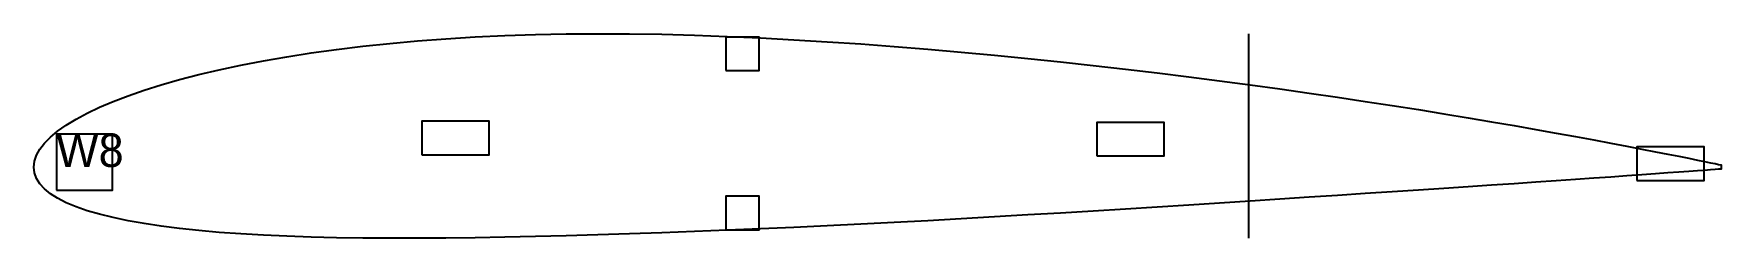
# Model space of a CAD drawing. Extents: x 0 to 2126, y -196 to 49.
# Drawn here: x 1546.2 to 1696.7, y 0 to 18.3 of the extents above; entities that cross this region are included whole.
import ezdxf

# ---------------------------------------------------------------- set-up
doc = ezdxf.new("R2010")
doc.units = 0
for name, color, linetype in [('WING_RIBS', 5, 'CONTINUOUS'), ('WING_RIBS_HINGE', 3, 'CONTINUOUS'), ('WING_RIBS_LABEL', 7, 'CONTINUOUS'), ('WING_RIBS_SLOTS', 1, 'CONTINUOUS')]:
    doc.layers.add(name, color=color, linetype=linetype)

msp = doc.modelspace()

# ---------------------------------------------------------------- texts
at = {"layer": 'WING_RIBS_LABEL'}
msp.add_text('W8', height=3, dxfattribs=at).set_placement((1548.174807, 6.377569))

# ---------------------------------------------------------------- linework, layer by layer
at = {"layer": 'WING_RIBS'}
msp.add_lwpolyline([(1546.174807, 6.377569), (1546.234313, 6.909555), (1546.412737, 7.444199), (1546.709797, 7.98103), (1547.125023, 8.519389), (1547.657759, 9.058434), (1548.307162, 9.597146), (1549.072205, 10.134343), (1549.95168, 10.668691), (1550.944194, 11.198719), (1552.048179, 11.72284), (1553.261889, 12.239359), (1554.583405, 12.746504), (1556.010637, 13.242438), (1557.541329, 13.725282), (1559.173061, 14.193138), (1560.903251, 14.644106), (1562.729165, 15.076309), (1564.647915, 15.487906), (1566.656468, 15.877122), (1568.751647, 16.242253), (1570.930139, 16.581693), (1573.188501, 16.893945), (1575.52316, 17.177634), (1577.930425, 17.431518), (1580.406491, 17.6545), (1582.947441, 17.845637), (1585.549258, 18.004142), (1588.207829, 18.12939), (1590.918948, 18.220923), (1593.67833, 18.278446), (1596.481611, 18.30183), (1599.324359, 18.291106), (1602.202079, 18.246466), (1605.11022, 18.168255), (1608.044184, 18.058256), (1610.999332, 17.923238), (1613.970992, 17.764874), (1616.954463, 17.58414), (1619.94503, 17.382078), (1622.937963, 17.159785), (1625.92853, 16.918411), (1628.912001, 16.659144), (1631.883661, 16.383213), (1634.838809, 16.091874), (1637.772773, 15.786409), (1640.680914, 15.468123), (1643.558634, 15.138338), (1646.401382, 14.79839), (1649.204663, 14.449628), (1651.964045, 14.093411), (1654.675164, 13.73111), (1657.333735, 13.364101), (1659.935552, 12.993768), (1662.476502, 12.621502), (1664.952567, 12.248699), (1667.359833, 11.876759), (1669.694492, 11.507085), (1671.952853, 11.141079), (1674.131346, 10.780142), (1676.226525, 10.425673), (1678.235077, 10.079058), (1680.153828, 9.741673), (1681.979742, 9.414878), (1683.709932, 9.100006), (1685.341663, 8.798366), (1686.872356, 8.511227), (1688.299588, 8.239819), (1689.621104, 7.98532), (1690.834814, 7.748853), (1691.938799, 7.531472), (1692.931313, 7.334163), (1693.810787, 7.157829), (1694.575831, 7.003285), (1695.225234, 6.871256), (1695.75797, 6.762362), (1696.173196, 6.677122), (1696.470256, 6.615942), (1696.64868, 6.579116), (1696.708186, 6.566821), (1696.708186, 6.188317), (1696.64868, 6.183953), (1696.470256, 6.170878), (1696.173196, 6.149137), (1695.75797, 6.118805), (1695.225234, 6.079986), (1694.575831, 6.03281), (1693.810787, 5.977432), (1692.931313, 5.914028), (1691.938799, 5.842793), (1690.834814, 5.763939), (1689.621104, 5.677688), (1688.299588, 5.584277), (1686.872356, 5.483947), (1685.341663, 5.376945), (1683.709932, 5.263524), (1681.979742, 5.143935), (1680.153828, 5.018434), (1678.235077, 4.887274), (1676.226525, 4.750714), (1674.131346, 4.609013), (1671.952853, 4.462433), (1669.694492, 4.311246), (1667.359833, 4.155734), (1664.952567, 3.99619), (1662.476502, 3.83293), (1659.935552, 3.666287), (1657.333735, 3.496627), (1654.675164, 3.324345), (1651.964045, 3.149875), (1649.204663, 2.973691), (1646.401382, 2.796316), (1643.558634, 2.618321), (1640.680914, 2.44033), (1637.772773, 2.263024), (1634.838809, 2.087139), (1631.883661, 1.913469), (1628.912001, 1.742865), (1625.92853, 1.57623), (1622.937963, 1.41452), (1619.94503, 1.258737), (1616.954463, 1.109924), (1613.970992, 0.969157), (1610.999332, 0.83754), (1608.044184, 0.716193), (1605.11022, 0.605505), (1602.202079, 0.500904), (1599.324359, 0.402499), (1596.481611, 0.311657), (1593.67833, 0.229748), (1590.918948, 0.158135), (1588.207829, 0.09816), (1585.549258, 0.051129), (1582.947441, 0.018302), (1580.406491, 0.000881), (1577.930425, 0), (1575.52316, 0.016718), (1573.188501, 0.052008), (1570.930139, 0.106752), (1568.751647, 0.18174), (1566.656468, 0.277661), (1564.647915, 0.395109), (1562.729165, 0.534574), (1560.903251, 0.696456), (1559.173061, 0.881057), (1557.541329, 1.088593), (1556.010637, 1.319198), (1554.583405, 1.57293), (1553.261889, 1.84978), (1552.048179, 2.149682), (1550.944194, 2.472518), (1549.95168, 2.818131), (1549.072205, 3.186333), (1548.307162, 3.576911), (1547.657759, 3.989642), (1547.125023, 4.424292), (1546.709797, 4.88063), (1546.412737, 5.358431), (1546.234313, 5.857477), (1546.174807, 6.377569)], close=True, dxfattribs=at)
at = {"layer": 'WING_RIBS_HINGE'}
msp.add_line((1654.55884, 0), (1654.55884, 18.30183), dxfattribs=at)
at = {"layer": 'WING_RIBS_SLOTS'}
for points in [[(1607.898826, 14.99882), (1610.898826, 14.99882), (1610.898826, 17.99882), (1607.898826, 17.99882)], [(1548.190808, 4.312227), (1553.190808, 4.312227), (1553.190808, 9.312227), (1548.190808, 9.312227)], [(1580.808152, 7.464666), (1586.808152, 7.464666), (1586.808152, 10.464666), (1580.808152, 10.464666)], [(1641.021503, 7.365475), (1647.021503, 7.365475), (1647.021503, 10.365475), (1641.021503, 10.365475)], [(1689.192184, 5.171106), (1695.192184, 5.171106), (1695.192184, 8.171106), (1689.192184, 8.171106)], [(1607.898826, 0.77074), (1610.898826, 0.77074), (1610.898826, 3.77074), (1607.898826, 3.77074)]]:
    msp.add_lwpolyline(points, close=True, dxfattribs=at)

msp.set_redraw_order([(e.dxf.handle, doc.entitydb.next_handle()) for e in msp.query("TEXT MTEXT ATTDEF DIMENSION ARC_DIMENSION")])  # texts and dimensions are drawn at this point

doc.saveas('drawing.dxf')
